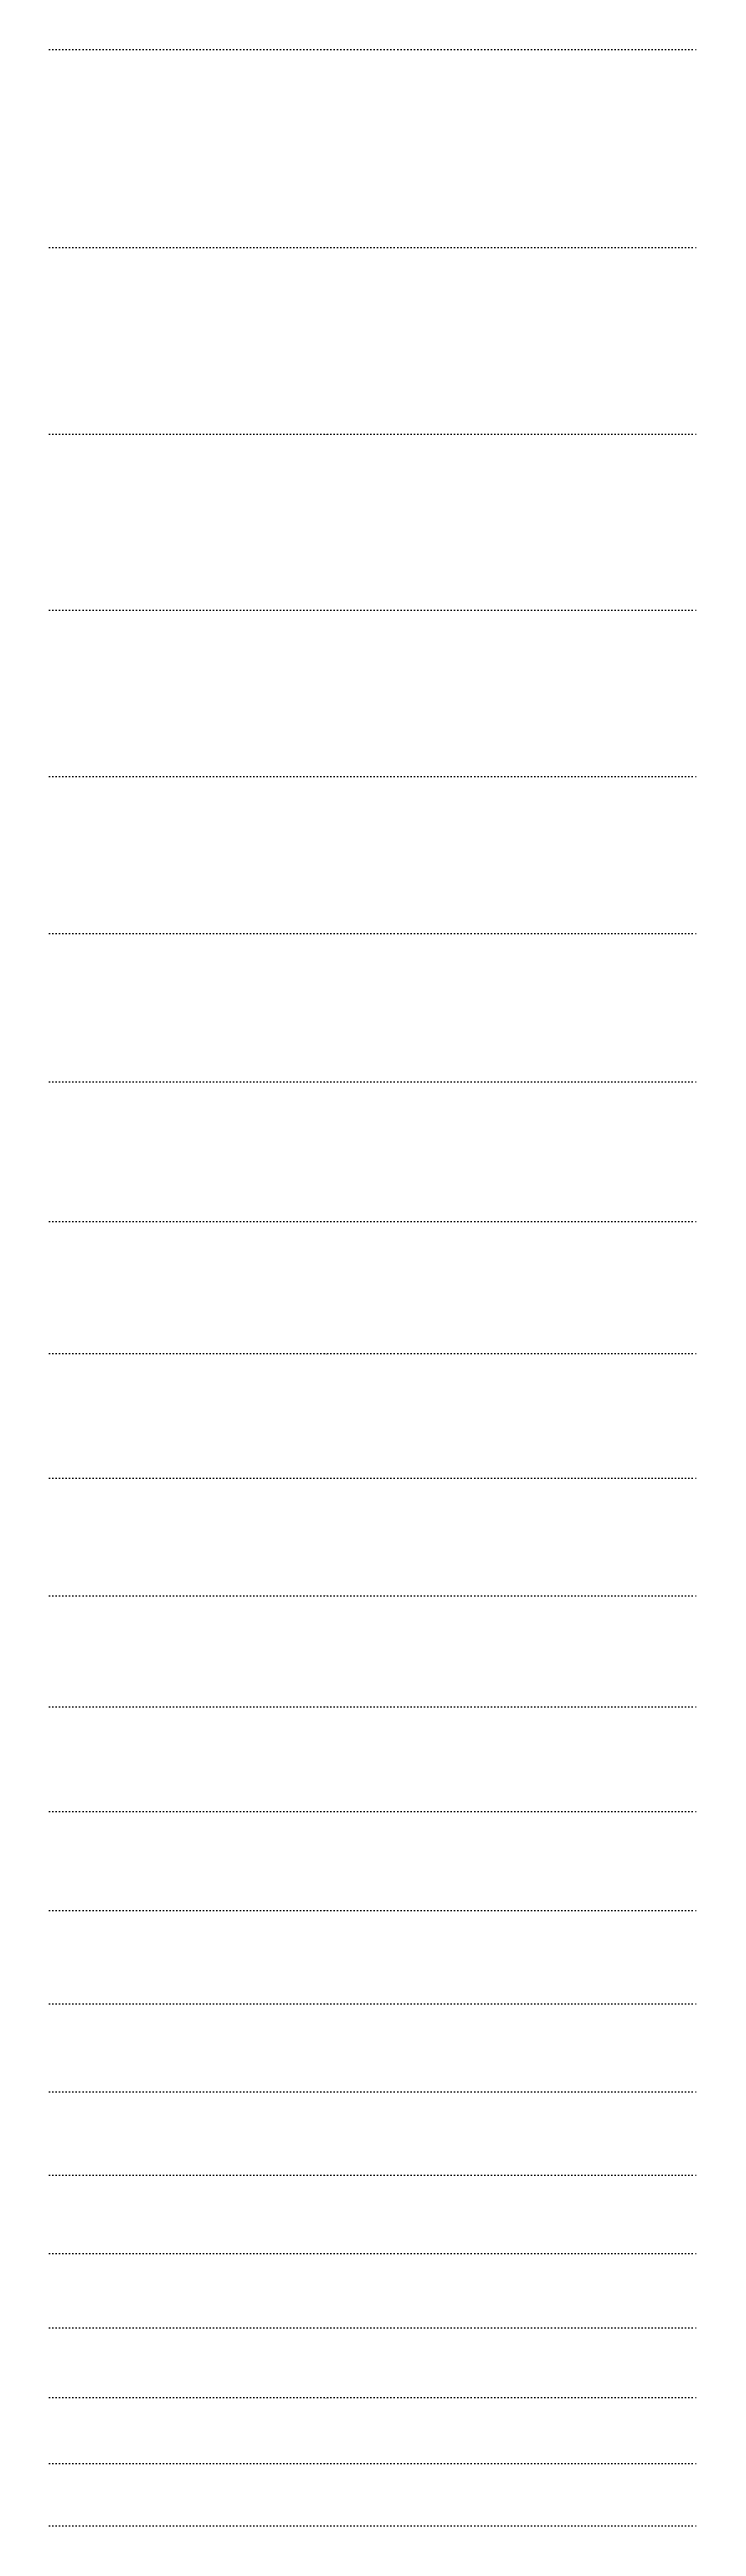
# Model space of a CAD drawing. Header units: millimetres. Extents: x 0 to 301, y -150 to 1050.
# Drawn here: x 0 to 117.5, y 300.2 to 750 of the extents above; entities that cross this region are included whole.
import ezdxf

# ---------------------------------------------------------------- set-up
doc = ezdxf.new("R2010")
doc.units = ezdxf.units.MM
doc.linetypes.add('DOT', pattern=[0.508, 0, -0.508])
doc.styles.add('OpenSans', font='OpenSans-Regular.ttf')

msp = doc.modelspace()

# ---------------------------------------------------------------- linework, layer by layer
at = {"linetype": 'DOT'}
for p, q in [((0, 750), (117.5, 750)), ((0, 714.08), (117.5, 714.08)), ((0, 680.18), (117.5, 680.18)), ((0, 648.17), (117.5, 648.17)), ((0, 617.97), (117.5, 617.97)), ((0, 589.46), (117.5, 589.46)), ((0, 562.55), (117.5, 562.55)), ((0, 537.15), (117.5, 537.15)), ((0, 513.17), (117.5, 513.17)), ((0, 490.55), (117.5, 490.55)), ((0, 469.19), (117.5, 469.19)), ((0, 449.03), (117.5, 449.03)), ((0, 430), (117.5, 430)), ((0, 412.04), (117.5, 412.04)), ((0, 395.09), (117.5, 395.09)), ((0, 379.09), (117.5, 379.09)), ((0, 363.98), (117.5, 363.98)), ((0, 349.73), (117.5, 349.73)), ((0, 336.27), (117.5, 336.27)), ((0, 323.57), (117.5, 323.57)), ((0, 311.59), (117.5, 311.59)), ((0, 300.27), (117.5, 300.27))]:
    msp.add_line(p, q, dxfattribs=at)

# ---------------------------------------------------------------- texts
at = {"char_height": 0.1, "attachment_point": 1, "style": 'OpenSans'}
for s, insert in [('0.0 mm', (50, 750)), ('35.92 mm', (50, 714.08)), ('69.825 mm', (50, 680.18)), ('101.826 mm', (50, 648.17)), ('132.032 mm', (50, 617.97)), ('160.542 mm', (50, 589.46)), ('187.452 mm', (50, 562.55)), ('212.851 mm', (50, 537.15)), ('236.825 mm', (50, 513.17)), ('259.454 mm', (50, 490.55)), ('280.812 mm', (50, 469.19)), ('300.972 mm', (50, 449.03)), ('320.0 mm', (50, 430)), ('337.96 mm', (50, 412.04)), ('354.912 mm', (50, 395.09)), ('370.913 mm', (50, 379.09)), ('386.016 mm', (50, 363.98)), ('400.271 mm', (50, 349.73)), ('413.726 mm', (50, 336.27)), ('426.426 mm', (50, 323.57)), ('438.413 mm', (50, 311.59)), ('449.727 mm', (50, 300.27))]:
    msp.add_mtext(s, dxfattribs=dict(at, insert=insert))

doc.saveas('drawing.dxf')
